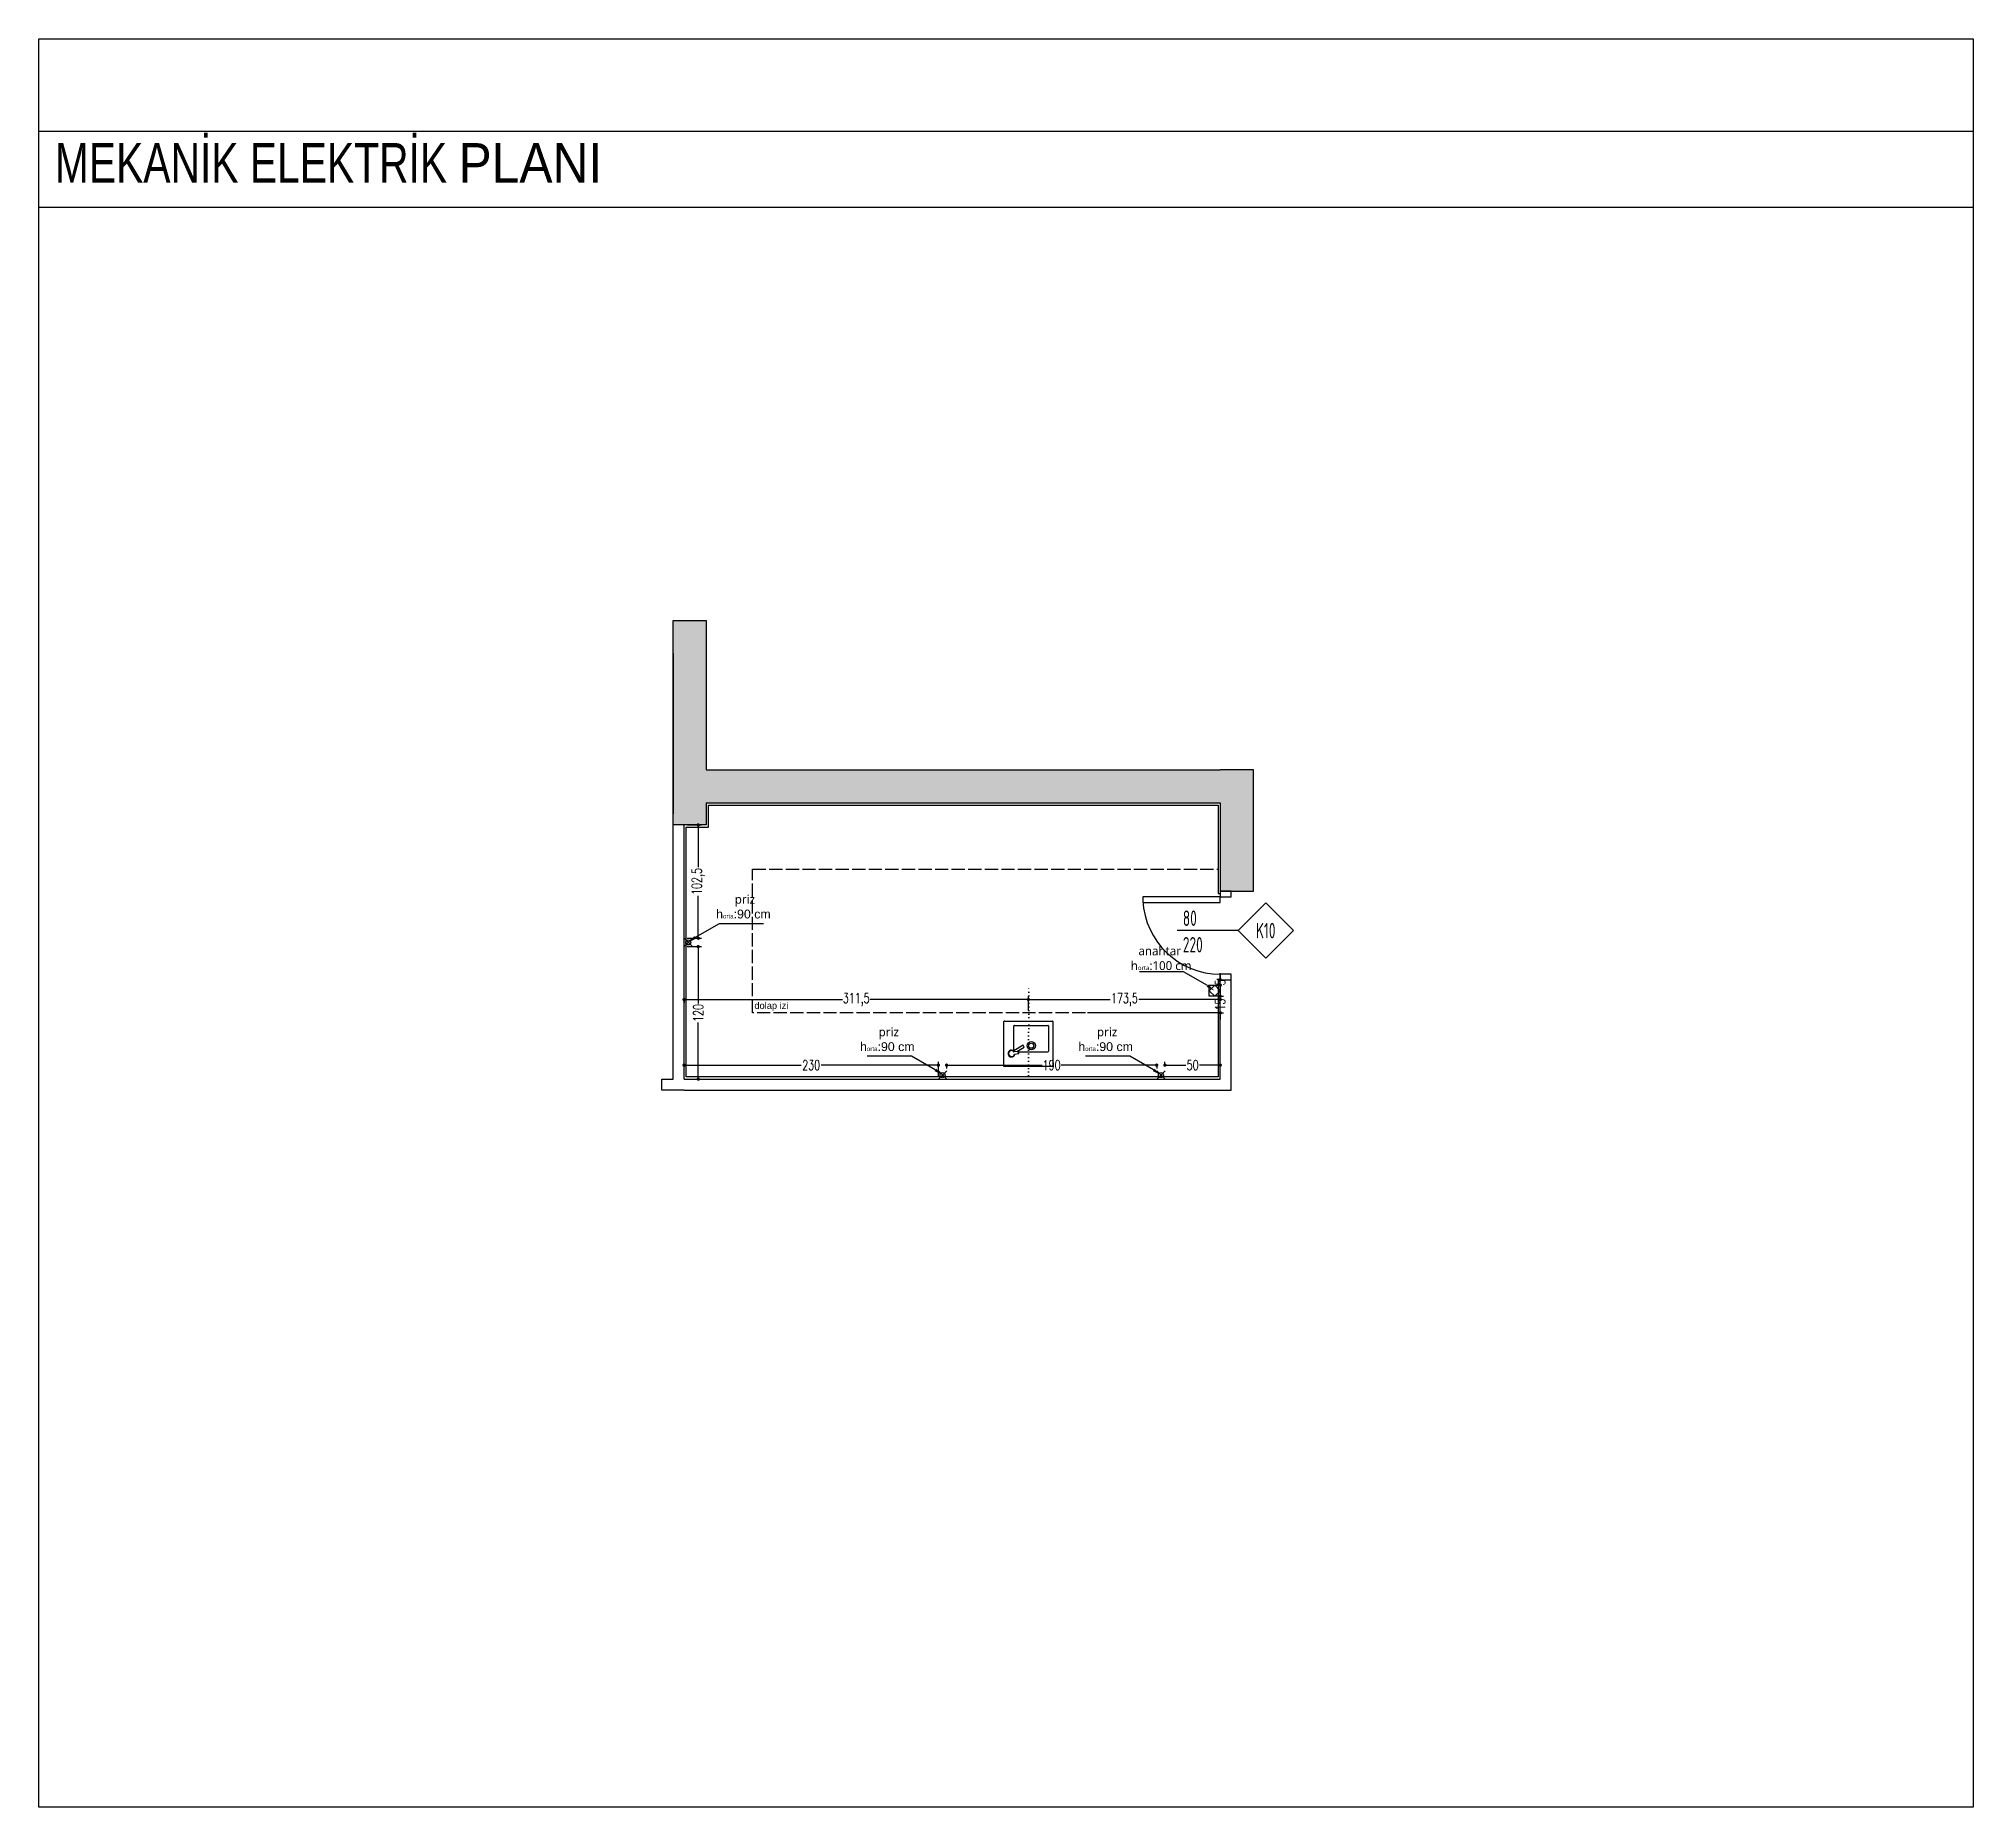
# Model space of a CAD drawing. Header units: millimetres. Extents: x 1064 to 14043, y 831 to 5538.
# Drawn here: x 7670 to 9420, y 2243 to 3843 of the extents above; entities that cross this region are included whole.
import ezdxf
from ezdxf.enums import TextEntityAlignment as Align

# ---------------------------------------------------------------- set-up
doc = ezdxf.new("R2010")
doc.units = ezdxf.units.MM
doc.linetypes.add('ACAD_ISO02W100', pattern=[15, 12, -3])
doc.linetypes.add('DOT2', pattern=[3.175, 0, -3.175])
for name, color, linetype in [('clad', 30, 'Continuous'), ('dim_sec', 193, 'Continuous'), ('frame', 43, 'Continuous'), ('furn', 134, 'Continuous'), ('hatch_conc', 223, 'Continuous'), ('hatch_floor', 197, 'Continuous'), ('IŞIK', 2, 'Continuous'), ('layout', 11, 'Continuous'), ('perde', 90, 'Continuous'), ('prizler elektrik', 2, 'Continuous'), ('Str_conc', 6, 'Continuous'), ('symbol', 8, 'Continuous'), ('symbol_no', 12, 'Continuous'), ('wall', 4, 'Continuous')]:
    doc.layers.add(name, color=color, linetype=linetype)
doc.layers.add('transparan', color=7, linetype='Continuous', transparency=0.75)
doc.layers.add('YAZı', color=151, linetype='Continuous', lineweight=25)
doc.styles.add('antet', font='arial.ttf')
doc.styles.add('dim', font='simplex.shx', dxfattribs={"width": 0.7})
doc.styles.add('GENEL', font='swissc.ttf')
doc.styles.get("Standard").update_dxf_attribs({"font": 'arial.ttf'})
doc.styles.add('text3', font='geniso.shx', dxfattribs={"width": 0.7})
doc.dimstyles.new('1_50', dxfattribs={"dimtxt": 9, "dimasz": 3, "dimexe": 3, "dimexo": 0, "dimgap": 1, "dimtad": 0, "dimdec": 1, "dimzin": 11, "dimtxsty": 'dim', "dimblk": 'DOT', "dimcen": 1.5, "dimdle": 1.25, "dimclrt": 2, "dimadec": 0, "dimazin": 0, "dimtfac": 1.25, "dimtdec": 1, "dimtix": 1, "dimtofl": 0, "dimtmove": 1, "dimatfit": 3, "dimldrblk": 'DOT', "dimfxl": 10, "dimfxlon": 1, "dimtolj": 1, "dimtzin": 0, "dimarcsym": 0})

msp = doc.modelspace()

# ---------------------------------------------------------------- texts
at = {"layer": 'clad', "transparency": 16777216, "insert": (7684.62583, 3748.21936), "char_height": 35.8072352, "width": 718.6302182, "attachment_point": 1, "style": 'GENEL'}
msp.add_mtext('\\A1;{\\W0.9;MEKANİK ELEKTRİK \\fArial|b0|i0|c204|p34;PLAN\\fArial|b0|i0|c162|p34;I}', dxfattribs=at)
at = {"layer": 'IŞIK', "lineweight": 18, "char_height": 8, "width": 182.1348297, "attachment_point": 2}
for s, insert in [('\\pxqc;{\\fYu Gothic Medium|b0|i0|c162|p34;\\P priz\\P}h{\\H0.5x;orta}:90 cm\\P{\\fYu Gothic Medium|b0|i0|c162|p34; }', (8307.47276, 3081.45615)), ('{\\fYu Gothic Medium|b0|i0|c162|p34;anahtar\\P h\\H0.5x;orta\\H2x;:100 cm}', (8684.01919, 3021.44863)), ('\\pxqc;{\\fYu Gothic Medium|b0|i0|c162|p34;\\P priz\\P}h{\\H0.5x;orta}:90 cm\\P{\\fYu Gothic Medium|b0|i0|c162|p34; }', (8437.64726, 2961.49147)), ('\\pxqc;{\\fYu Gothic Medium|b0|i0|c162|p34;\\P priz\\P}h{\\H0.5x;orta}:90 cm\\P{\\fYu Gothic Medium|b0|i0|c162|p34; }', (8635.14726, 2961.49147))]:
    msp.add_mtext(s, dxfattribs=dict(at, insert=insert))
at = {"layer": 'layout', "color": 251, "insert": (8348.17448, 2963.15916), "char_height": 6, "width": 282.3357703, "attachment_point": 9, "style": 'antet'}
msp.add_mtext('{\\C7;dolap izi}', dxfattribs=at)

# ---------------------------------------------------------------- blocks, each defined once
blk = doc.blocks.new('*U25')
blk.add_line((0, 0), (-55, 0))
blk.add_lwpolyline([(0, 0), (25, 25), (50, 0), (25, -25)], close=True)
at = {"color": 7, "style": 'text3', "width": 0.7}
for tag, p in [('100', (-50, 0)), ('220', (-50, -24))]:
    blk.add_attdef(tag, text='', height=14, dxfattribs=at).set_placement(p, align=Align.BOTTOM_LEFT)
blk.add_attdef('K00', text='', height=14, dxfattribs=at).set_placement((25, 0), align=Align.MIDDLE_CENTER)
blk = doc.blocks.new('dshgd')
at = {"layer": 'frame'}
for points in [[(11327.4, -18182.1), (11327.4, -18187.1), (11397.4, -18187.1), (11397.4, -18182.1), (11327.4, -18182.1)], [(11397.4, -18177.1), (11397.4, -18182.1), (11407.4, -18182.1), (11407.4, -18177.1), (11397.4, -18177.1)], [(11397.4, -18252.1), (11397.4, -18257.1), (11407.4, -18257.1), (11407.4, -18252.1), (11397.4, -18252.1)]]:
    blk.add_lwpolyline(points, dxfattribs=at)
blk.add_arc((11397.5, -18181.9), 70.2, 182.9945, 269.9465, dxfattribs=at)
blk = doc.blocks.new('ANAHTAR SEMBOL')
at = {"layer": 'symbol'}
for p, q in [((6173.3, 2025.4), (6168.3, 2020.4)), ((6168.3, 2020.4), (6173.3, 2015.4)), ((6178.3, 2020.4), (6173.3, 2025.4)), ((6173.3, 2015.4), (6178.3, 2020.4))]:
    blk.add_line(p, q, dxfattribs=at)
blk.add_lwpolyline([(6168.3, 2015.4), (6178.3, 2015.4), (6178.3, 2025.4), (6168.3, 2025.4)], close=True, dxfattribs=at)
blk = doc.blocks.new('zgvfdvd')
at = {"layer": 'prizler elektrik', "lineweight": 30}
for p, q in [((22208.3, -7204.6), (22213.3, -7209.6)), ((22213.3, -7204.6), (22208.3, -7209.6))]:
    blk.add_line(p, q, dxfattribs=at)
blk.add_circle((22210.8, -7207.1), 1.5, dxfattribs=at)
blk = doc.blocks.new('_Dot')
at = {"color": 0, "linetype": 'ByBlock', "lineweight": -2}
blk.add_line((-0.5, 0), (-1, 0), dxfattribs=at)
at = {"color": 0, "linetype": 'ByBlock', "const_width": 0.5}
blk.add_lwpolyline([(-0.25, 0, 1), (0.25, 0, 1)], format="xyb", close=True, dxfattribs=at)
blk = doc.blocks.new('*D199')
at = {"layer": 'Defpoints', "color": 0, "transparency": 16777216}
for p in [(8736.8, 2976.4), (8738.8, 2976.4), (8736.8, 2961.4)]:
    blk.add_point(p, dxfattribs=at)
at = {"layer": 'dim_sec', "color": 0, "lineweight": -2, "transparency": 16777216}
for p, q in [((8736.8, 2976.4), (8741.8, 2976.4)), ((8738.8, 2979.4), (8738.8, 2982.4)), ((8736.8, 2961.4), (8741.8, 2961.4)), ((8738.8, 2958.4), (8738.8, 2955.4))]:
    blk.add_line(p, q, dxfattribs=at)
at = {"layer": 'dim_sec', "color": 0, "lineweight": -2, "transparency": 16777216, "xscale": 3, "yscale": 3, "zscale": 3}
for p, rotation in [((8738.8, 2976.4), 270), ((8738.8, 2961.4), 90)]:
    blk.add_blockref('_Dot', p, dxfattribs=dict(at, rotation=rotation))
at = {"layer": 'dim_sec', "color": 2, "transparency": 16777216, "insert": (8738.8, 2968.9), "char_height": 9, "attachment_point": 5, "rotation": 90, "style": 'dim'}
blk.add_mtext('\\A1;15', dxfattribs=at)
blk = doc.blocks.new('*D200')
at = {"layer": 'Defpoints', "color": 0, "transparency": 16777216}
for p in [(8738.8, 2991.4), (8738.8, 2991.4), (8738.8, 2986.4)]:
    blk.add_point(p, dxfattribs=at)
at = {"layer": 'dim_sec', "color": 0, "lineweight": -2, "transparency": 16777216}
for p, q in [((8738.8, 2994.4), (8738.8, 2997.4)), ((8738.8, 2991.4), (8735.8, 2991.4)), ((8738.8, 2986.4), (8735.8, 2986.4)), ((8738.8, 2983.4), (8738.8, 2980.4))]:
    blk.add_line(p, q, dxfattribs=at)
at = {"layer": 'dim_sec', "color": 0, "lineweight": -2, "transparency": 16777216, "xscale": 3, "yscale": 3, "zscale": 3}
for p, rotation in [((8738.8, 2991.4), 269.9408242709957), ((8738.8, 2986.4), 89.94082427099572)]:
    blk.add_blockref('_Dot', p, dxfattribs=dict(at, rotation=rotation))
at = {"layer": 'dim_sec', "color": 2, "transparency": 16777216, "insert": (8738.8, 2988.9), "char_height": 9, "attachment_point": 5, "rotation": 89.9408, "style": 'dim'}
blk.add_mtext('\\A1;5', dxfattribs=at)
blk = doc.blocks.new('*D128')
at = {"layer": 'Defpoints', "color": 0, "transparency": 16777216}
for p in [(8688.8, 2914.1), (8688.8, 2914.1), (8738.8, 2914.1)]:
    blk.add_point(p, dxfattribs=at)
at = {"layer": 'dim_sec', "color": 0, "lineweight": -2, "transparency": 16777216}
for p, q in [((8688.8, 2914.1), (8688.8, 2917.1)), ((8691.8, 2914.1), (8707.7, 2914.1)), ((8735.8, 2914.1), (8719.9, 2914.1)), ((8738.8, 2914.1), (8738.8, 2917.1))]:
    blk.add_line(p, q, dxfattribs=at)
at = {"layer": 'dim_sec', "color": 0, "lineweight": -2, "transparency": 16777216, "xscale": 3, "yscale": 3, "zscale": 3}
for p, rotation in [((8688.8, 2914.1), 180.0000697256511), ((8738.8, 2914.1), 6.972565109286677e-05)]:
    blk.add_blockref('_Dot', p, dxfattribs=dict(at, rotation=rotation))
at = {"layer": 'dim_sec', "color": 2, "transparency": 16777216, "insert": (8713.8, 2914.1), "char_height": 9, "attachment_point": 5, "rotation": 0.0001, "style": 'dim'}
blk.add_mtext('\\A1;50', dxfattribs=at)
blk = doc.blocks.new('*D129')
at = {"layer": 'Defpoints', "color": 0, "transparency": 16777216}
for p in [(8491.3, 2914.1), (8491.3, 2914.1), (8681.3, 2914.1)]:
    blk.add_point(p, dxfattribs=at)
at = {"layer": 'dim_sec', "color": 0, "lineweight": -2, "transparency": 16777216}
for p, q in [((8491.3, 2914.1), (8491.3, 2911.1)), ((8494.3, 2914.1), (8577.8, 2914.1)), ((8678.3, 2914.1), (8594.8, 2914.1)), ((8681.3, 2914.1), (8681.3, 2911.1))]:
    blk.add_line(p, q, dxfattribs=at)
at = {"layer": 'dim_sec', "color": 0, "lineweight": -2, "transparency": 16777216, "xscale": 3, "yscale": 3, "zscale": 3}
for p, rotation in [((8491.3, 2914.1), 179.9999942384513), ((8681.3, 2914.1), 359.9999942384513)]:
    blk.add_blockref('_Dot', p, dxfattribs=dict(at, rotation=rotation))
at = {"layer": 'dim_sec', "color": 2, "transparency": 16777216, "insert": (8586.3, 2914.1), "char_height": 9, "attachment_point": 5, "rotation": 360, "style": 'dim'}
blk.add_mtext('\\A1;190', dxfattribs=at)
blk = doc.blocks.new('*D201')
at = {"layer": 'Defpoints', "color": 0, "transparency": 16777216}
for p in [(8253.8, 2914.1), (8253.8, 2901.4), (8483.8, 2901.4)]:
    blk.add_point(p, dxfattribs=at)
at = {"layer": 'dim_sec', "color": 0, "lineweight": -2, "transparency": 16777216}
for p, q in [((8253.8, 2904.1), (8253.8, 2917.1)), ((8256.8, 2914.1), (8359.7, 2914.1)), ((8480.8, 2914.1), (8377.9, 2914.1)), ((8483.8, 2904.1), (8483.8, 2917.1))]:
    blk.add_line(p, q, dxfattribs=at)
at = {"layer": 'dim_sec', "color": 0, "lineweight": -2, "transparency": 16777216, "xscale": 3, "yscale": 3, "zscale": 3, "rotation": 180}
blk.add_blockref('_Dot', (8253.8, 2914.1), dxfattribs=at)
at = {"layer": 'dim_sec', "color": 0, "lineweight": -2, "transparency": 16777216, "xscale": 3, "yscale": 3, "zscale": 3}
blk.add_blockref('_Dot', (8483.8, 2914.1), dxfattribs=at)
at = {"layer": 'dim_sec', "color": 2, "transparency": 16777216, "insert": (8368.8, 2914.1), "char_height": 9, "attachment_point": 5, "style": 'dim'}
blk.add_mtext('\\A1;230', dxfattribs=at)
blk = doc.blocks.new('*D202')
at = {"layer": 'Defpoints', "color": 0, "transparency": 16777216}
for p in [(8253.8, 3021.3), (8266.6, 3021.3), (8253.8, 2901.4)]:
    blk.add_point(p, dxfattribs=at)
at = {"layer": 'dim_sec', "color": 0, "lineweight": -2, "transparency": 16777216}
for p, q in [((8256.6, 3021.3), (8269.6, 3021.3)), ((8266.6, 3018.3), (8266.6, 2969.8)), ((8266.6, 2904.4), (8266.6, 2952.8)), ((8256.6, 2901.4), (8269.6, 2901.4))]:
    blk.add_line(p, q, dxfattribs=at)
at = {"layer": 'dim_sec', "color": 0, "lineweight": -2, "transparency": 16777216, "xscale": 3, "yscale": 3, "zscale": 3}
for p, rotation in [((8266.6, 3021.3), 90), ((8266.6, 2901.4), 270)]:
    blk.add_blockref('_Dot', p, dxfattribs=dict(at, rotation=rotation))
at = {"layer": 'dim_sec', "color": 2, "transparency": 16777216, "insert": (8266.6, 2961.3), "char_height": 9, "attachment_point": 5, "rotation": 90, "style": 'dim'}
blk.add_mtext('\\A1;120', dxfattribs=at)
blk = doc.blocks.new('*D203')
at = {"layer": 'Defpoints', "color": 0, "transparency": 16777216}
for p in [(8253.8, 3131.4), (8266.6, 3131.4), (8253.8, 3028.9)]:
    blk.add_point(p, dxfattribs=at)
at = {"layer": 'dim_sec', "color": 0, "lineweight": -2, "transparency": 16777216}
for p, q in [((8256.6, 3131.4), (8269.6, 3131.4)), ((8266.6, 3128.4), (8266.6, 3093.2)), ((8266.6, 3031.9), (8266.6, 3067.2)), ((8256.6, 3028.9), (8269.6, 3028.9))]:
    blk.add_line(p, q, dxfattribs=at)
at = {"layer": 'dim_sec', "color": 0, "lineweight": -2, "transparency": 16777216, "xscale": 3, "yscale": 3, "zscale": 3}
for p, rotation in [((8266.6, 3131.4), 90), ((8266.6, 3028.9), 270)]:
    blk.add_blockref('_Dot', p, dxfattribs=dict(at, rotation=rotation))
at = {"layer": 'dim_sec', "color": 2, "transparency": 16777216, "insert": (8266.6, 3080.2), "char_height": 9, "attachment_point": 5, "rotation": 90, "style": 'dim'}
blk.add_mtext('\\A1;102,5', dxfattribs=at)
blk = doc.blocks.new('HGB')
at = {"linetype": 'ByBlock'}
for p, q in [((6217.7, -945.9), (6214.1, -944.4)), ((6224.3, -943.4), (6214.4, -943.4)), ((6224.3, -945.4), (6224.3, -943.4)), ((6213.4, -946.3), (6217, -947.7)), ((6216.5, -945.4), (6224.3, -945.4)), ((6216.7, -947.6), (6217.5, -945.8)), ((6217, -947.7), (6217.7, -945.9))]:
    blk.add_line(p, q, dxfattribs=at)
blk.add_line((6217.5, -945.4), (6217.5, -945.8))
for radius, start, end in [(3.08, 356.8584, 318.1405), (2.7, 359.3719, 315.6271)]:
    blk.add_arc((6211.4, -944.4), radius, start, end, dxfattribs=at)
blk = doc.blocks.new('*D204')
at = {"layer": 'Defpoints', "color": 0, "transparency": 16777216}
for p in [(8565.3, 2973.4), (8565.3, 2901.4), (8738.8, 2901.4)]:
    blk.add_point(p, dxfattribs=at)
at = {"layer": 'dim_sec', "color": 0, "lineweight": -2, "transparency": 16777216}
for p, q in [((8565.3, 2963.4), (8565.3, 2976.4)), ((8738.8, 2963.4), (8738.8, 2976.4)), ((8568.3, 2973.4), (8639.1, 2973.4)), ((8735.8, 2973.4), (8665.1, 2973.4))]:
    blk.add_line(p, q, dxfattribs=at)
at = {"layer": 'dim_sec', "color": 0, "lineweight": -2, "transparency": 16777216, "xscale": 3, "yscale": 3, "zscale": 3}
for p, rotation in [((8565.3, 2973.4), 180.0000697256521), ((8738.8, 2973.4), 6.972565213203552e-05)]:
    blk.add_blockref('_Dot', p, dxfattribs=dict(at, rotation=rotation))
at = {"layer": 'dim_sec', "color": 2, "transparency": 16777216, "insert": (8652.1, 2973.4), "char_height": 9, "attachment_point": 5, "rotation": 0.0001, "style": 'dim'}
blk.add_mtext('\\A1;173,5', dxfattribs=at)
blk = doc.blocks.new('*D205')
at = {"layer": 'Defpoints', "color": 0, "transparency": 16777216}
for p in [(8253.8, 2973.4), (8253.8, 2973.4), (8565.3, 2901.4)]:
    blk.add_point(p, dxfattribs=at)
at = {"layer": 'dim_sec', "color": 0, "lineweight": -2, "transparency": 16777216}
for p, q in [((8565.3, 2963.4), (8565.3, 2976.4)), ((8253.8, 2973.4), (8253.8, 2970.4)), ((8256.8, 2973.4), (8397.2, 2973.4)), ((8562.3, 2973.4), (8422, 2973.4))]:
    blk.add_line(p, q, dxfattribs=at)
at = {"layer": 'dim_sec', "color": 0, "lineweight": -2, "transparency": 16777216, "xscale": 3, "yscale": 3, "zscale": 3}
for p, rotation in [((8253.8, 2973.4), 180.000069725751), ((8565.3, 2973.4), 6.972575101293899e-05)]:
    blk.add_blockref('_Dot', p, dxfattribs=dict(at, rotation=rotation))
at = {"layer": 'dim_sec', "color": 2, "transparency": 16777216, "insert": (8409.6, 2973.4), "char_height": 9, "attachment_point": 5, "rotation": 0.0001, "style": 'dim'}
blk.add_mtext('\\A1;311,5', dxfattribs=at)

# ---------------------------------------------------------------- dimensions: what is measured, and where the dimension line sits
at = {"layer": 'dim_sec'}
for p1, p2, distance, picture, middle in [((8253.79333, 3028.91787), (8253.79333, 3131.38278), -12.7966, '*D203', (8266.58992, 3080.15033)), ((8253.79333, 2901.35296), (8253.79333, 3021.31787), -12.7966, '*D202', (8266.58992, 2961.33541)), ((8738.79107, 2986.35846), (8738.79623, 2991.35601), 0.00561, '*D200', (8738.78805, 2988.85724)), ((8738.7933, 2901.35323), (8565.31442, 2901.35302), -72.06658, '*D204', (8652.05377, 2973.41971)), ((8736.79524, 2961.35303), (8736.79524, 2976.35846), -1.99584, '*D199', (8738.79107, 2968.85574)), ((8681.32667, 2914.12292), (8491.32669, 2914.12294), 0.00022, '*D129', (8586.32668, 2914.12271)), ((8738.7933, 2914.12299), (8688.8267, 2914.12293), 0, '*D128', (8713.81, 2914.12296))]:
    dim = msp.add_aligned_dim(p1=p1, p2=p2, distance=distance, dimstyle='1_50', dxfattribs=at)
    dim.commit()
    dim.dimension.update_dxf_attribs({"geometry": picture, "text_midpoint": middle})
for base, p1, p2, angle, picture, middle in [((8253.79333, 2973.41922), (8565.31442, 2901.35302), (8253.79333, 2973.41962), 0.00006973, '*D205', (8409.55383, 2973.41941)), ((8253.79333, 2914.12272), (8483.82669, 2901.35318), (8253.79333, 2901.35296), 359.99999424, '*D201', (8368.81001, 2914.12272))]:
    dim = msp.add_linear_dim(base=base, p1=p1, p2=p2, angle=angle, dimstyle='1_50', dxfattribs=at)
    dim.commit()
    dim.dimension.update_dxf_attribs({"geometry": picture, "text_midpoint": middle})

# ---------------------------------------------------------------- hatches: boundary and pattern name
at = {"layer": 'hatch_conc'}
h = msp.add_hatch(dxfattribs=at)
h.set_pattern_fill('ANSI36', color=256, angle=450)
h.set_pattern_definition([(135, (3587.2363, 19684.1284), (-6.1739261, 1.683798), [7.9375, -1.5875, 0, -1.5875])])
h.paths.add_polyline_path([(8738.79328, 3151.35628), (8738.79328, 3071.35607), (8768.79328, 3071.35607), (8768.79328, 3181.35607), (8738.79328, 3181.35607), (8273.79338, 3181.35628), (8273.79338, 3316.3563), (8243.79333, 3316.3563), (8243.79333, 3131.38278), (8273.79338, 3131.38279), (8273.79338, 3151.35628)])

# ---------------------------------------------------------------- linework, layer by layer
for points in [[(7670.00843, 3842.66326), (9420.00843, 3842.66326), (9420.00843, 2242.66326), (7670.00843, 2242.66326)], [(7670.00843, 3759.06326), (9420.00843, 3759.06326), (9420.00843, 3689.81401), (7670.00843, 3689.81401)]]:
    msp.add_lwpolyline(points, close=True)
at = {"layer": 'furn', "linetype": 'ACAD_ISO02W100'}
for p, q in [((8315.79333, 2961.35296), (8315.79333, 3091.35628)), ((8315.79333, 3091.35628), (8736.79328, 3091.35628)), ((8736.79329, 2961.35296), (8315.79333, 2961.35296))]:
    msp.add_line(p, q, dxfattribs=at)
at = {"layer": 'hatch_floor'}
msp.add_lwpolyline([(8736.79328, 2961.35746), (8618.79494, 2961.35746)], dxfattribs=at)
at = {"layer": 'IŞIK'}
for p, q in [((8264.04938, 3029.72311), (8285.70002, 3042.22311)), ((8285.70002, 3042.22311), (8325.70002, 3042.22311)), ((8705.63955, 2998.5137), (8665.63955, 2998.5137)), ((8727.29018, 2986.0137), (8705.63955, 2998.5137)), ((8459.42, 2922.25842), (8419.42, 2922.25842)), ((8481.07064, 2909.75842), (8459.42, 2922.25842)), ((8656.92, 2922.25842), (8616.92, 2922.25842)), ((8678.57064, 2909.75842), (8656.92, 2922.25842))]:
    msp.add_line(p, q, dxfattribs=at)
at = {"layer": 'IŞIK', "lineweight": 18}
for points in [[(8263.27351, 3030.80745), (8257.54333, 3025.06787), (8264.82525, 3028.63877)], [(8728.06605, 2987.09804), (8733.79623, 2981.35846), (8726.51431, 2984.92936)], [(8481.84651, 2910.84277), (8487.57669, 2905.10318), (8480.29477, 2908.67408)], [(8679.34651, 2910.84277), (8685.07669, 2905.10318), (8677.79477, 2908.67408)]]:
    msp.add_solid(points, dxfattribs=at)
at = {"layer": 'Str_conc'}
for p, q in [((8273.79338, 3316.35628), (8273.79338, 3181.35628)), ((8243.79333, 3286.35628), (8243.79333, 3141.35628)), ((8273.79338, 3181.35628), (8738.79328, 3181.35607)), ((8273.79338, 3151.35628), (8738.79328, 3151.35628))]:
    msp.add_line(p, q, dxfattribs=at)
for points in [[(8273.79338, 3151.35628), (8273.79338, 3131.38279), (8243.79333, 3131.38278), (8243.79333, 3316.3563), (8273.79338, 3316.3563), (8273.79338, 3181.35628)], [(8738.79328, 3151.35628), (8738.79328, 3071.35607), (8768.79328, 3071.35607), (8768.79328, 3181.35607), (8738.79328, 3181.35607)]]:
    msp.add_lwpolyline(points, dxfattribs=at)
at = {"layer": 'transparan'}
for p, q in [((8543.81488, 2953.9349), (8586.81488, 2953.93455)), ((8552.81484, 2949.93486), (8582.81484, 2949.93459)), ((8552.81454, 2926.06605), (8552.83791, 2926.06605)), ((8556.26181, 2926.06602), (8582.81459, 2926.06578))]:
    msp.add_line(p, q, dxfattribs=at)
for points in [[(8543.81488, 2953.9349, 0.4142135624), (8542.81487, 2952.93491), (8542.81442, 2913.0183), (8587.81442, 2913.01794), (8587.81487, 2952.93455, 0.4142135624), (8586.81488, 2953.93455)], [(8552.81484, 2949.93486, 0.4142135624), (8551.81483, 2948.93487), (8551.81455, 2927.06606)], [(8583.81455, 2927.06577), (8583.81483, 2948.93458, 0.4142135624), (8582.81484, 2949.93459)]]:
    msp.add_lwpolyline(points, format="xyb", dxfattribs=at)
for radius in [3.7, 2.3]:
    msp.add_circle((8567.90757, 2931.68176), radius, dxfattribs=at)
msp.add_arc((8582.81455, 2927.06578), 1, 269.99948107, 359.99948107, dxfattribs=at)
at = {"layer": 'wall'}
for p, q in [((8738.7933, 2901.35323), (8738.79063, 2991.35601)), ((8748.79328, 2891.35323), (8748.79328, 2991.35631)), ((8253.79333, 2901.35296), (8513.79328, 2901.35296)), ((8253.79333, 2891.35296), (8513.79328, 2891.35296)), ((8513.79328, 2901.35296), (8738.7933, 2901.35323)), ((8513.79328, 2891.35296), (8748.79328, 2891.35323))]:
    msp.add_line(p, q, dxfattribs=at)
for points in [[(8738.79623, 2991.35601), (8736.79624, 2991.35601), (8736.7933, 2903.35296), (8255.79333, 2903.35296), (8255.79333, 3129.38278), (8275.79338, 3129.38279), (8275.79338, 3149.35628), (8736.79328, 3149.35628), (8736.79328, 3069.35607), (8738.79328, 3069.35607)], [(8243.79333, 2901.35296), (8243.79333, 2901.35296), (8243.79333, 3131.38278)], [(8253.79333, 2901.35296), (8253.79333, 3131.38278)], [(8253.79333, 2891.35296), (8233.79333, 2891.35296), (8233.79333, 2901.35296), (8243.79333, 2901.35296)]]:
    msp.add_lwpolyline(points, dxfattribs=at)
at = {"layer": 'YAZı', "linetype": 'DOT2'}
msp.add_line((8565.31442, 2901.35302), (8565.68853, 2984.84277), dxfattribs=at)

# ---------------------------------------------------------------- block references
at = {"layer": 'furn'}
msp.add_blockref('dshgd', (-2658.6085, 21248.43254), dxfattribs=at)
at = {"layer": 'furn', "rotation": 31.34235205647973}
msp.add_blockref('HGB', (2753.77834, 500.28618), dxfattribs=at)
at = {"layer": 'perde', "color": 0, "xscale": 1.5, "yscale": 1.5, "zscale": 1.5, "rotation": 270}
for p in [(19068.22874, 36341.25064), (19298.2621, 36221.28595), (19495.7621, 36221.28595)]:
    msp.add_blockref('zgvfdvd', p, dxfattribs=at)
at = {"layer": 'prizler elektrik', "color": 21, "xscale": -1, "rotation": 90}
msp.add_blockref('ANAHTAR SEMBOL', (10754.22994, 9154.67869), dxfattribs=at)
at = {"layer": 'symbol_no', "color": 251, "true_color": 0x636466}
msp.add_blockref('*U25', (8754.94833, 3035.7777), dxfattribs=at).add_auto_attribs({'K00': 'K10', '220': '220', '100': '80'})

msp.set_redraw_order([(e.dxf.handle, doc.entitydb.next_handle()) for e in msp.query("TEXT MTEXT ATTDEF DIMENSION ARC_DIMENSION")])  # texts and dimensions are drawn at this point

doc.saveas('drawing.dxf')
